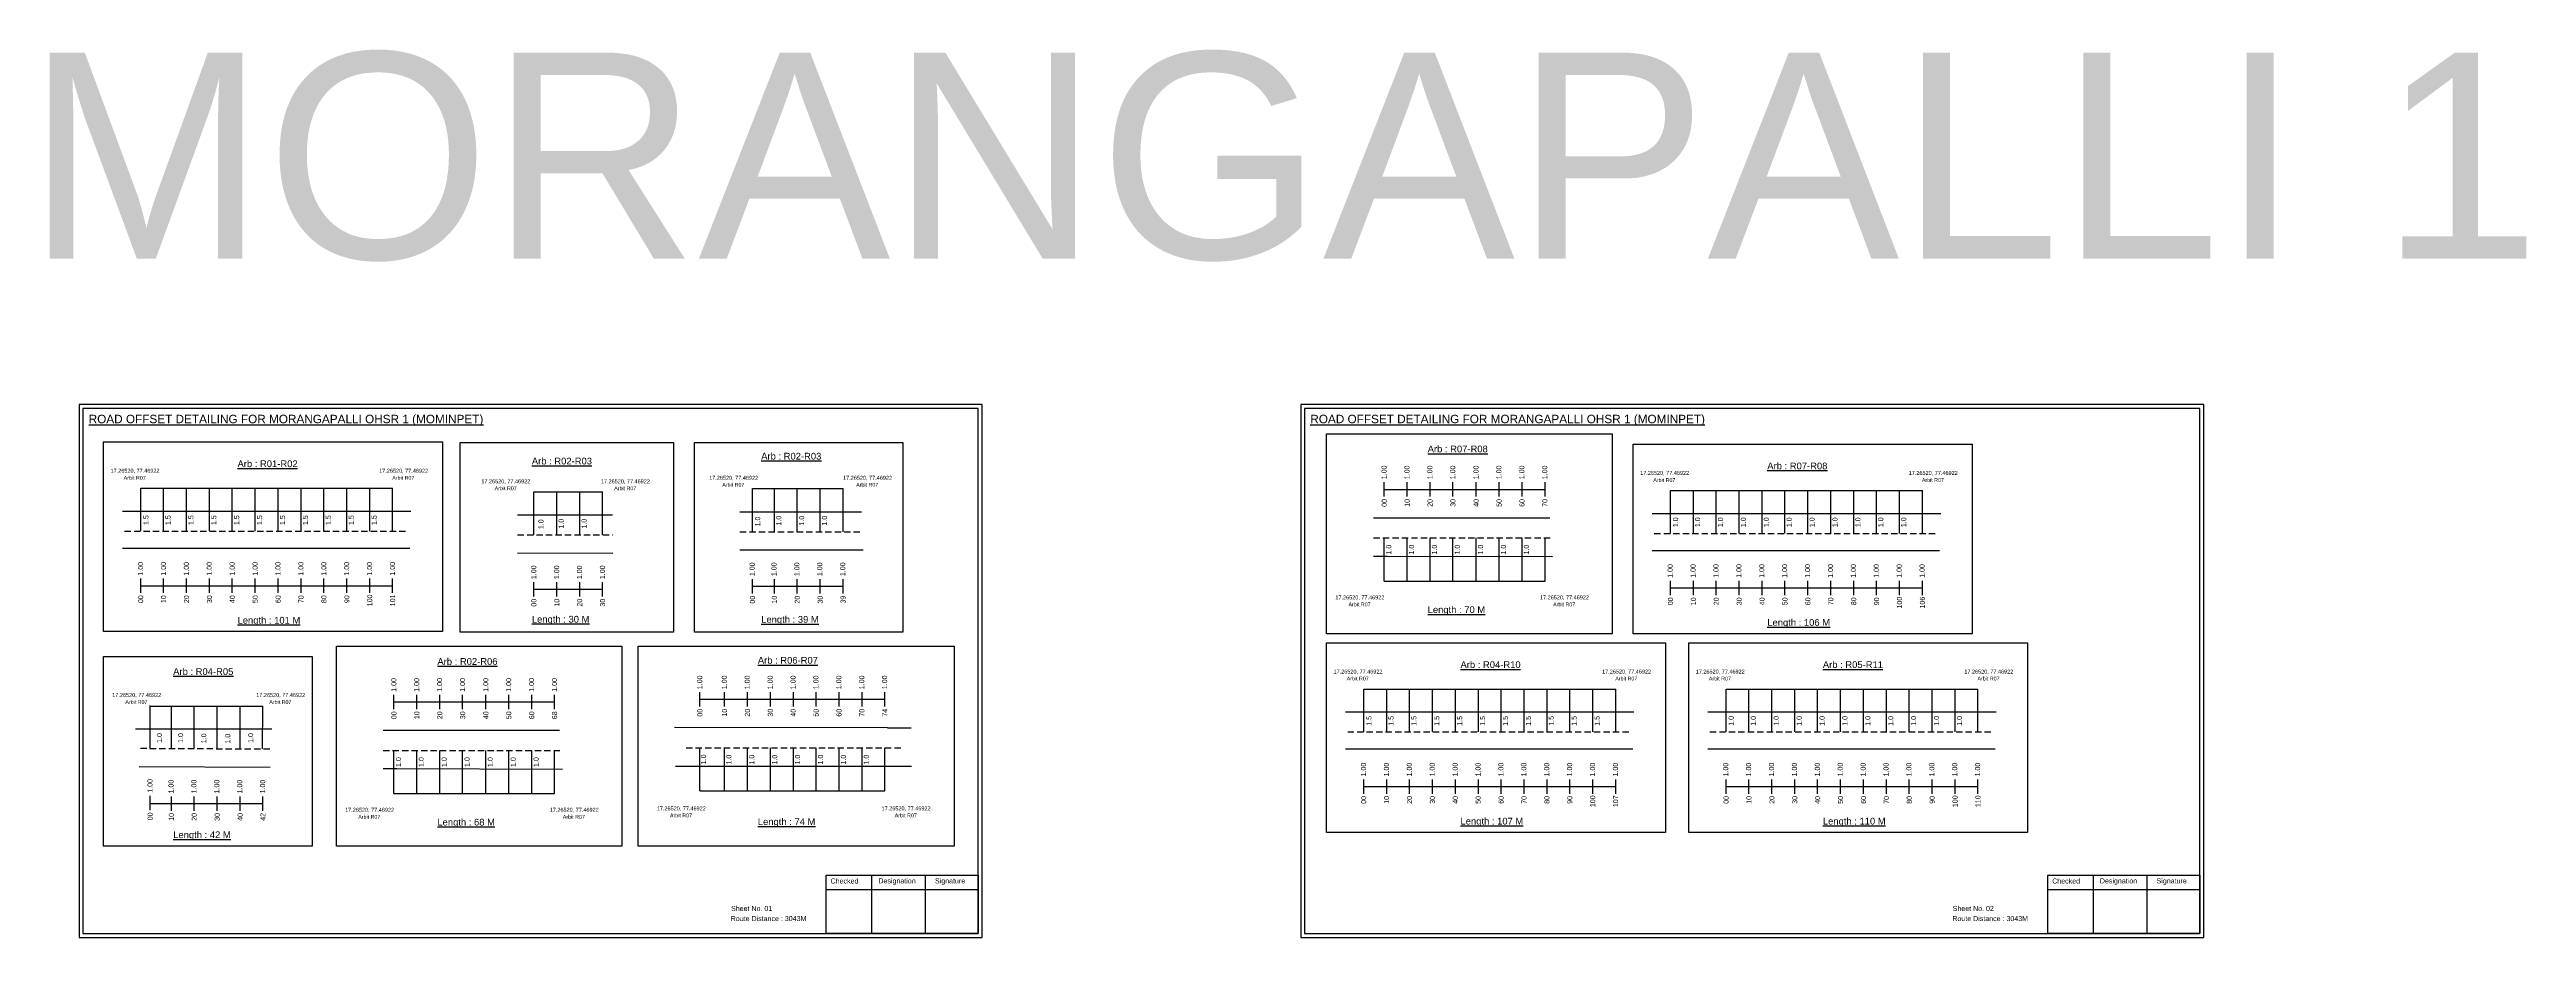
# Model space of a CAD drawing. Header units: inches. Extents: x -117 to 51867, y -12715 to 3423.
# Drawn here: x 36647 to 38118, y -1575 to -1047 of the extents above; entities that cross this region are included whole.
import ezdxf

# ---------------------------------------------------------------- set-up
doc = ezdxf.new("R2010")
doc.units = ezdxf.units.IN
doc.header["$MEASUREMENT"] = 0
doc.linetypes.add('DASHED2', pattern=[0.375, 0.25, -0.125])
doc.layers.add('PDF_Geometry', color=7, linetype='Continuous')
doc.layers.add('PDF_Text', color=5, linetype='Continuous')
doc.styles.add('PDF Arial', font='arial.ttf')
doc.styles.get("Standard").update_dxf_attribs({"font": 'arial.ttf'})

msp = doc.modelspace()

# ---------------------------------------------------------------- linework, layer by layer
at = {"color": 5}
for p, q in [((36701.2, -1307.9), (36850.8, -1307.9)), ((37064.5, -1308.2), (37118.3, -1308.2)), ((36934.7, -1310.1), (36975.5, -1310.1)), ((37609.7, -1309.2), (37759.3, -1309.2)), ((37439.7, -1363.1), (37535.2, -1363.1)), ((36706.9, -1437.4), (36773.8, -1437.4)), ((37427.6, -1427.3), (37577.2, -1427.3)), ((37642.7, -1427.3), (37792.3, -1427.3)), ((36851.6, -1489.4), (36947, -1489.4)), ((37033.3, -1487.8), (37143.2, -1487.8))]:
    msp.add_line(p, q, dxfattribs=at)
for p, q in [((36701.2, -1333.5), (36701.2, -1307.9)), ((36714.8, -1333.5), (36714.8, -1307.9)), ((36728.4, -1333.5), (36728.4, -1307.9)), ((36742, -1333.5), (36742, -1307.9)), ((36755.6, -1333.5), (36755.6, -1307.9)), ((36769.2, -1333.5), (36769.2, -1307.9)), ((36782.8, -1333.5), (36782.8, -1307.9)), ((36796.4, -1333.5), (36796.4, -1307.9)), ((36810, -1333.5), (36810, -1307.9)), ((36823.6, -1333.5), (36823.6, -1307.9)), ((36837.2, -1333.5), (36837.2, -1307.9)), ((36850.8, -1333.5), (36850.8, -1307.9)), ((37064.5, -1333.8), (37064.5, -1308.2)), ((37077.5, -1333.8), (37077.5, -1308.2)), ((37091.1, -1333.8), (37091.1, -1308.2)), ((37104.7, -1333.8), (37104.7, -1308.2)), ((37118.3, -1333.8), (37118.3, -1308.2)), ((36690.4, -1321.6), (36861.7, -1321.6)), ((36924.9, -1323.7), (36981.4, -1323.7)), ((36934.7, -1335.6), (36934.7, -1310.1)), ((36948.3, -1335.6), (36948.3, -1310.1)), ((36961.9, -1335.6), (36961.9, -1310.1)), ((36975.5, -1335.6), (36975.5, -1310.1)), ((37057.1, -1321.9), (37129.2, -1321.9)), ((37598.8, -1322.9), (37770.2, -1322.9)), ((37609.7, -1334.8), (37609.7, -1309.2)), ((37623.3, -1334.8), (37623.3, -1309.2)), ((37636.9, -1334.8), (37636.9, -1309.2)), ((37650.5, -1334.8), (37650.5, -1309.2)), ((37664.1, -1334.8), (37664.1, -1309.2)), ((37677.7, -1334.8), (37677.7, -1309.2)), ((37691.3, -1334.8), (37691.3, -1309.2)), ((37704.9, -1334.8), (37704.9, -1309.2)), ((37718.5, -1334.8), (37718.5, -1309.2)), ((37732.1, -1334.8), (37732.1, -1309.2)), ((37745.7, -1334.8), (37745.7, -1309.2)), ((37759.3, -1334.8), (37759.3, -1309.2)), ((37538.1, -1325.7), (37433.3, -1325.7)), ((37439.7, -1363.1), (37439.7, -1337.5)), ((37453.3, -1363.1), (37453.3, -1337.5)), ((37466.9, -1363.1), (37466.9, -1337.5)), ((37480.5, -1363.1), (37480.5, -1337.5)), ((37494.4, -1363.1), (37494.4, -1337.5)), ((37508, -1363.1), (37508, -1337.5)), ((37521.6, -1363.1), (37521.6, -1337.5)), ((37535.2, -1363.1), (37535.2, -1337.5)), ((36861, -1343.8), (36690.4, -1343.8)), ((36924.9, -1346.4), (36981.6, -1346.5)), ((37057.1, -1344.6), (37130.2, -1344.6)), ((37433.3, -1348.3), (37441.4, -1348.3)), ((37441.4, -1348.3), (37539.7, -1348.6)), ((37769.5, -1345.1), (37598.8, -1345.1)), ((36706.9, -1462.6), (36706.9, -1437.1)), ((36719.4, -1462.7), (36719.4, -1437.4)), ((36733, -1462.7), (36733, -1437.4)), ((36746.6, -1462.7), (36746.6, -1437.4)), ((36760.2, -1462.9), (36760.2, -1437.4)), ((36773.5, -1462.9), (36773.8, -1437.4)), ((37416.7, -1440.9), (37588, -1440.9)), ((37427.6, -1452.8), (37427.6, -1427.3)), ((37441.2, -1452.8), (37441.2, -1427.3)), ((37454.8, -1452.8), (37454.8, -1427.3)), ((37468.4, -1452.8), (37468.4, -1427.3)), ((37482, -1452.8), (37482, -1427.3)), ((37495.6, -1452.8), (37495.6, -1427.3)), ((37509.2, -1452.8), (37509.2, -1427.3)), ((37522.8, -1452.8), (37522.8, -1427.3)), ((37536.4, -1452.8), (37536.4, -1427.3)), ((37550, -1452.8), (37550, -1427.3)), ((37563.6, -1452.8), (37563.6, -1427.3)), ((37577.2, -1452.8), (37577.2, -1427.3)), ((37631.8, -1440.9), (37803.2, -1440.9)), ((37642.7, -1452.8), (37642.7, -1427.3)), ((37656.3, -1452.8), (37656.3, -1427.3)), ((37669.9, -1452.8), (37669.9, -1427.3)), ((37683.5, -1452.8), (37683.5, -1427.3)), ((37697.1, -1452.8), (37697.1, -1427.3)), ((37710.7, -1452.8), (37710.7, -1427.3)), ((37724.3, -1452.8), (37724.3, -1427.3)), ((37737.9, -1452.8), (37737.9, -1427.3)), ((37751.5, -1452.8), (37751.5, -1427.3)), ((37765.1, -1452.8), (37765.1, -1427.3)), ((37778.7, -1452.8), (37778.7, -1427.3)), ((37792.3, -1452.8), (37792.3, -1427.3)), ((36779, -1451.1), (36698.1, -1451.1)), ((36950, -1451.9), (36845.2, -1451.9)), ((37144.8, -1450.4), (37018.2, -1450.2)), ((37144.8, -1450.4), (37158.7, -1450.4)), ((36851.6, -1489.4), (36851.6, -1463.8)), ((36865.2, -1489.4), (36865.2, -1463.8)), ((36878.8, -1489.4), (36878.8, -1463.8)), ((36892.4, -1489.4), (36892.4, -1463.8)), ((36906.2, -1489.4), (36906.2, -1463.8)), ((36919.8, -1489.4), (36919.8, -1463.8)), ((36933.4, -1489.4), (36933.4, -1463.8)), ((36947, -1489.4), (36947, -1463.8)), ((37033.3, -1487.8), (37033.3, -1462.3)), ((37048, -1487.8), (37048, -1462.3)), ((37061.6, -1487.8), (37061.6, -1462.3)), ((37075.2, -1487.8), (37075.2, -1462.3)), ((37088.8, -1487.8), (37088.8, -1462.3)), ((37102.4, -1487.8), (37102.4, -1462.3)), ((37116, -1487.8), (37116, -1462.3)), ((37129.6, -1487.8), (37129.6, -1462.3)), ((37143.2, -1487.8), (37143.2, -1462.3)), ((37587.3, -1463.1), (37416.7, -1463.1)), ((37802.5, -1463.1), (37631.8, -1463.1)), ((36700.3, -1473.3), (36778, -1473.7)), ((36845.2, -1474.6), (36853.3, -1474.6)), ((36853.3, -1474.6), (36951.6, -1474.9)), ((37018.8, -1473.1), (37144.8, -1473.1)), ((37144.8, -1473.1), (37159, -1473.1))]:
    msp.add_line(p, q)
at = {"color": 217, "true_color": 0x93278f}
for p, q in [((37439.7, -1312.9), (37439.7, -1304.4)), ((37439.7, -1308.7), (37535.2, -1308.6)), ((37453.3, -1312.9), (37453.3, -1304.4)), ((37466.9, -1312.9), (37466.9, -1304.4)), ((37480.5, -1312.9), (37480.5, -1304.4)), ((37494.4, -1312.9), (37494.4, -1304.4)), ((37508, -1312.9), (37508, -1304.4)), ((37521.6, -1312.9), (37521.6, -1304.4)), ((37535.2, -1312.9), (37535.2, -1304.4)), ((36701.2, -1370.2), (36701.2, -1361.6)), ((36701.2, -1365.9), (36850.8, -1365.9)), ((36714.8, -1370.2), (36714.8, -1361.6)), ((36728.4, -1370.2), (36728.4, -1361.6)), ((36742, -1370.2), (36742, -1361.6)), ((36755.6, -1370.2), (36755.6, -1361.6)), ((36769.2, -1370.2), (36769.2, -1361.6)), ((36782.8, -1370.2), (36782.8, -1361.6)), ((36796.4, -1370.2), (36796.4, -1361.6)), ((36810, -1370.2), (36810, -1361.6)), ((36823.6, -1370.2), (36823.6, -1361.6)), ((36837.2, -1370.2), (36837.2, -1361.6)), ((36850.8, -1370.2), (36850.8, -1361.6)), ((36934.7, -1372.3), (36934.7, -1363.8)), ((36948.3, -1372.3), (36948.3, -1363.8)), ((36961.9, -1372.3), (36961.9, -1363.8)), ((36975.5, -1372.3), (36975.5, -1363.8)), ((37064.5, -1370.5), (37064.5, -1361.9)), ((37064.5, -1366.2), (37118.3, -1366.2)), ((37077.5, -1370.5), (37077.5, -1361.9)), ((37091.1, -1370.5), (37091.1, -1361.9)), ((37104.7, -1370.5), (37104.7, -1361.9)), ((37118.3, -1370.5), (37118.3, -1361.9)), ((37609.7, -1371.5), (37609.7, -1362.9)), ((37609.7, -1367.2), (37759.3, -1367.2)), ((37623.3, -1371.5), (37623.3, -1362.9)), ((37636.9, -1371.5), (37636.9, -1362.9)), ((37650.5, -1371.5), (37650.5, -1362.9)), ((37664.1, -1371.5), (37664.1, -1362.9)), ((37677.7, -1371.5), (37677.7, -1362.9)), ((37691.3, -1371.5), (37691.3, -1362.9)), ((37704.9, -1371.5), (37704.9, -1362.9)), ((37718.5, -1371.5), (37718.5, -1362.9)), ((37732.1, -1371.5), (37732.1, -1362.9)), ((37745.7, -1371.5), (37745.7, -1362.9)), ((37759.3, -1371.5), (37759.3, -1362.9)), ((36934.7, -1368), (36975.5, -1368)), ((36851.6, -1439.2), (36851.6, -1430.7)), ((36851.6, -1434.9), (36947, -1434.9)), ((36865.2, -1439.2), (36865.2, -1430.7)), ((36878.8, -1439.2), (36878.8, -1430.7)), ((36892.4, -1439.2), (36892.4, -1430.7)), ((36906.2, -1439.2), (36906.2, -1430.7)), ((36919.8, -1439.2), (36919.8, -1430.7)), ((36933.4, -1439.2), (36933.4, -1430.7)), ((36947, -1439.2), (36947, -1430.7)), ((37033.3, -1437.7), (37033.3, -1429.1)), ((37033.3, -1433.4), (37143.2, -1433.4)), ((37048, -1437.7), (37048, -1429.1)), ((37061.6, -1437.7), (37061.6, -1429.1)), ((37075.2, -1437.7), (37075.2, -1429.1)), ((37088.8, -1437.7), (37088.8, -1429.1)), ((37102.4, -1437.7), (37102.4, -1429.1)), ((37116, -1437.7), (37116, -1429.1)), ((37129.6, -1437.7), (37129.6, -1429.1)), ((37143.2, -1437.7), (37143.2, -1429.1)), ((37427.6, -1489.5), (37427.6, -1481)), ((37427.6, -1485.2), (37577.2, -1485.2)), ((37441.2, -1489.5), (37441.2, -1481)), ((37454.8, -1489.5), (37454.8, -1481)), ((37468.4, -1489.5), (37468.4, -1481)), ((37482, -1489.5), (37482, -1481)), ((37495.6, -1489.5), (37495.6, -1481)), ((37509.2, -1489.5), (37509.2, -1481)), ((37522.8, -1489.5), (37522.8, -1481)), ((37536.4, -1489.5), (37536.4, -1481)), ((37550, -1489.5), (37550, -1481)), ((37563.6, -1489.5), (37563.6, -1481)), ((37577.2, -1489.5), (37577.2, -1481)), ((37642.7, -1489.5), (37642.7, -1481)), ((37642.7, -1485.2), (37792.3, -1485.2)), ((37656.3, -1489.5), (37656.3, -1481)), ((37669.9, -1489.5), (37669.9, -1481)), ((37683.5, -1489.5), (37683.5, -1481)), ((37697.1, -1489.5), (37697.1, -1481)), ((37710.7, -1489.5), (37710.7, -1481)), ((37724.3, -1489.5), (37724.3, -1481)), ((37737.9, -1489.5), (37737.9, -1481)), ((37751.5, -1489.5), (37751.5, -1481)), ((37765.1, -1489.5), (37765.1, -1481)), ((37778.7, -1489.5), (37778.7, -1481)), ((37792.3, -1489.5), (37792.3, -1481)), ((36706.9, -1499.2), (36706.9, -1490.7)), ((36706.9, -1495.3), (36773.8, -1495.3)), ((36719.4, -1499.6), (36719.4, -1491.1)), ((36733, -1499.6), (36733, -1491.1)), ((36746.6, -1499.6), (36746.6, -1491.1)), ((36760.2, -1499.6), (36760.2, -1491.1)), ((36773.8, -1499.6), (36773.8, -1491.1))]:
    msp.add_line(p, q, dxfattribs=at)
at = {"linetype": 'DASHED2', "ltscale": 15}
for p, q in [((36691.6, -1333.5), (36859.2, -1333.5)), ((36925, -1335.6), (36981.4, -1335.6)), ((37057.1, -1333.8), (37129.7, -1333.8)), ((37433.3, -1337.5), (37538.7, -1337.5)), ((37600.1, -1334.8), (37767.7, -1334.8)), ((37418, -1452.8), (37585.6, -1452.8)), ((37633.1, -1452.8), (37800.7, -1452.8)), ((36701, -1462.5), (36779.3, -1462.9)), ((36845.2, -1463.8), (36950.6, -1463.8)), ((37025.1, -1462.3), (37153.7, -1462.3))]:
    msp.add_line(p, q, dxfattribs=at)
for points in [[(37405.5, -1275.6), (37575.1, -1275.6), (37575.1, -1394.4), (37405.5, -1394.4)], [(36679.1, -1280.4), (36880.4, -1280.4), (36880.4, -1393.1), (36679.1, -1393.1)], [(36890.9, -1280.8), (37017.6, -1280.8), (37017.6, -1393.4), (36890.9, -1393.4)], [(37030, -1280.8), (37153.8, -1280.8), (37153.8, -1393.4), (37030, -1393.4)], [(37587.6, -1281.7), (37788.8, -1281.7), (37788.8, -1394.4), (37587.6, -1394.4)], [(36679.1, -1408), (36803, -1408), (36803, -1520.7), (36679.1, -1520.7)], [(36817.4, -1401.9), (36987, -1401.9), (36987, -1520.7), (36817.4, -1520.7)], [(36996.7, -1401.9), (37184.3, -1401.9), (37184.3, -1520.7), (36996.7, -1520.7)], [(37405.5, -1399.8), (37606.7, -1399.8), (37606.7, -1512.5), (37405.5, -1512.5)], [(37620.6, -1399.8), (37821.8, -1399.8), (37821.8, -1512.5), (37620.6, -1512.5)]]:
    msp.add_lwpolyline(points, close=True)
at = {"layer": 'PDF_Geometry'}
for points in [[(36664.6, -1258.2), (36664.6, -1574.9), (37201, -1574.9), (37201, -1258.2)], [(36666.9, -1260.6), (36666.9, -1572.5), (37198.6, -1572.5), (37198.6, -1260.6)], [(37390.1, -1258.2), (37390.1, -1574.9), (37926.5, -1574.9), (37926.5, -1258.2)], [(37392.4, -1260.6), (37392.4, -1572.5), (37924.1, -1572.5), (37924.1, -1260.6)]]:
    msp.add_lwpolyline(points, close=True, dxfattribs=at)
at = {"layer": 'PDF_Geometry', "color": 242, "true_color": 0xcc1f26}
for points in [[(37198.6, -1572.6), (37108.3, -1572.6), (37108.3, -1538), (37198.6, -1538)], [(37924.1, -1572.6), (37833.8, -1572.6), (37833.8, -1538), (37924.1, -1538)]]:
    msp.add_lwpolyline(points, close=True, dxfattribs=at)
for points in [[(37135.3, -1538), (37135.3, -1572.6)], [(37167, -1538), (37167, -1572.6)], [(37860.7, -1538), (37860.7, -1572.6)], [(37892.5, -1538), (37892.5, -1572.6)], [(37108.3, -1546.4), (37198.6, -1546.4)], [(37833.8, -1546.4), (37924.1, -1546.4)]]:
    msp.add_lwpolyline(points, dxfattribs=at)

# ---------------------------------------------------------------- texts
for s, height, p in [('MORANGAPALLI 1', 122.535, (36633, -1171.6)), ('Sheet No. 01', 3, (37051.8, -1559.2)), ('Sheet No. 02', 3, (37777.3, -1559.2)), ('Route Distance : 3043M', 3, (37051.6, -1565.2)), ('Route Distance : 3043M', 3, (37777.1, -1565.2))]:
    msp.add_text(s, height=height).set_placement(p)
at = {"color": 242, "true_color": 0xcd2027}
for s, height, p in [('%%UROAD OFFSET DETAILING FOR MORANGAPALLI OHSR 1 (MOMINPET)', 5, (36670.3, -1269.3)), ('%%UROAD OFFSET DETAILING FOR MORANGAPALLI OHSR 1 (MOMINPET)', 5, (37395.8, -1269.3)), ('%%UArb : R01-R02', 4, (36758.7, -1295.4)), ('%%UArb : R02-R03', 4, (36933.5, -1293.8)), ('%%UArb : R02-R03', 4, (37069.7, -1290.9)), ('%%UArb : R07-R08', 4, (37465.5, -1286.6)), ('%%UArb : R07-R08', 4, (37667.2, -1296.7)), ('%%ULength : 70 M', 4, (37465.5, -1382.1)), ('%%ULength : 101 M', 4, (36758.7, -1388.4)), ('%%ULength : 30 M', 4, (36933.5, -1387.8)), ('%%ULength : 39 M', 4, (37069.7, -1387.9)), ('%%ULength : 106 M', 4, (37667.2, -1389.7)), ('%%UArb : R02-R06', 4, (36877.4, -1412.9)), ('%%UArb : R06-R07', 4, (37067.7, -1412.2)), ('%%UArb : R04-R10', 4, (37485, -1414.8)), ('%%UArb : R05-R11', 4, (37700.2, -1414.8)), ('%%UArb : R04-R05', 4, (36720.5, -1418.9)), ('%%ULength : 42 M', 4, (36720.5, -1515.9)), ('%%ULength : 68 M', 4, (36877.4, -1508.4)), ('%%ULength : 74 M', 4, (37067.7, -1508.1)), ('%%ULength : 107 M', 4, (37485, -1507.8)), ('%%ULength : 110 M', 4, (37700.2, -1507.8))]:
    msp.add_text(s, height=height, dxfattribs=at).set_placement(p)
at = {"color": 5}
for s, height, p in [('17.26520, 77.46922', 2.34, (36683.3, -1298.7)), ('Arbit R07', 2.25, (36691.1, -1302.9)), ('17.26520, 77.46922', 2.34, (36842.8, -1298.7)), ('Arbit R07', 2.25, (36850.6, -1302.9)), ('17.26520, 77.46922', 2.34, (36903.5, -1305)), ('Arbit R07', 2.25, (36911.4, -1309.1)), ('17.26520, 77.46922', 2.34, (36974.5, -1305)), ('Arbit R07', 2.25, (36982.4, -1309.1)), ('17.26520, 77.46922', 2.34, (37038.8, -1302.9)), ('Arbit R07', 2.25, (37046.6, -1307)), ('17.26520, 77.46922', 2.34, (37118.3, -1302.9)), ('Arbit R07', 2.25, (37126.1, -1307)), ('17.26520, 77.46922', 2.34, (37591.7, -1300)), ('Arbit R07', 2.25, (37599.5, -1304.2)), ('17.26520, 77.46922', 2.34, (37751.2, -1300)), ('Arbit R07', 2.25, (37759, -1304.2)), ('17.26520, 77.46922', 2.34, (37410.7, -1374)), ('Arbit R07', 2.25, (37418.5, -1378.1)), ('17.26520, 77.46922', 2.34, (37532.2, -1374)), ('Arbit R07', 2.25, (37540, -1378.1)), ('17.26520, 77.46922', 2.34, (37409.6, -1418.1)), ('Arbit R07', 2.25, (37417.4, -1422.2)), ('17.26520, 77.46922', 2.34, (37569.1, -1418.1)), ('Arbit R07', 2.25, (37576.9, -1422.2)), ('17.26520, 77.46922', 2.34, (37624.7, -1418.1)), ('Arbit R07', 2.25, (37632.5, -1422.2)), ('17.26520, 77.46922', 2.34, (37784.2, -1418.1)), ('Arbit R07', 2.25, (37792, -1422.2)), ('17.26520, 77.46922', 2.34, (36684.3, -1432)), ('Arbit R07', 2.25, (36692.1, -1436.1)), ('17.26520, 77.46922', 2.34, (36769.8, -1432)), ('Arbit R07', 2.25, (36777.6, -1436.1)), ('17.26520, 77.46922', 2.34, (36822.6, -1500.2)), ('17.26520, 77.46922', 2.34, (36944.1, -1500.2)), ('17.26520, 77.46922', 2.34, (37007.7, -1499.4)), ('17.26520, 77.46922', 2.34, (37141.2, -1499.4)), ('Arbit R07', 2.25, (36830.4, -1504.4)), ('Arbit R07', 2.25, (36951.9, -1504.4)), ('Arbit R07', 2.25, (37015.5, -1503.5)), ('Arbit R07', 2.25, (37149, -1503.5))]:
    msp.add_text(s, height=height, dxfattribs=at).set_placement(p)
at = {"color": 217, "true_color": 0x93278f}
for s, p in [('1.00', (37441.1, -1302.6)), ('1.00', (37454.7, -1302.6)), ('1.00', (37468.3, -1302.6)), ('1.00', (37481.9, -1302.6)), ('1.00', (37495.7, -1302.6)), ('1.00', (37509.3, -1302.6)), ('1.00', (37522.9, -1302.6)), ('1.00', (37536.5, -1302.6)), ('00', (37441.2, -1319)), ('10', (37454.8, -1319)), ('20', (37468.4, -1319)), ('30', (37482, -1319)), ('40', (37495.8, -1319)), ('50', (37509.4, -1319)), ('60', (37523, -1319)), ('70', (37536.6, -1319)), ('1.00', (36702.6, -1359.9)), ('1.00', (36716.2, -1359.9)), ('1.00', (36729.8, -1359.9)), ('1.00', (36743.4, -1359.9)), ('1.00', (36757, -1359.9)), ('1.00', (36770.6, -1359.9)), ('1.00', (36784.2, -1359.9)), ('1.00', (36797.8, -1359.9)), ('1.00', (36811.4, -1359.9)), ('1.00', (36825, -1359.9)), ('1.00', (36838.6, -1359.9)), ('1.00', (36852.2, -1359.9)), ('1.00', (37065.8, -1360.2)), ('1.00', (37078.8, -1360.2)), ('1.00', (37092.4, -1360.2)), ('1.00', (37106, -1360.2)), ('1.00', (37119.6, -1360.2)), ('1.00', (37611, -1361.2)), ('1.00', (37624.6, -1361.2)), ('1.00', (37638.2, -1361.2)), ('1.00', (37651.8, -1361.2)), ('1.00', (37665.4, -1361.2)), ('1.00', (37679, -1361.2)), ('1.00', (37692.6, -1361.2)), ('1.00', (37706.2, -1361.2)), ('1.00', (37719.8, -1361.2)), ('1.00', (37733.4, -1361.2)), ('1.00', (37747, -1361.2)), ('1.00', (37760.6, -1361.2)), ('1.00', (36936.1, -1362)), ('1.00', (36949.7, -1362)), ('1.00', (36963.3, -1362)), ('1.00', (36976.9, -1362)), ('00', (36702.7, -1376.2)), ('10', (36716.3, -1376.2)), ('20', (36729.9, -1376.2)), ('30', (36743.5, -1376.2)), ('40', (36757.1, -1376.2)), ('50', (36770.7, -1376.2)), ('60', (36784.3, -1376.2)), ('70', (36797.9, -1376.2)), ('80', (36811.5, -1376.2)), ('90', (36825.1, -1376.2)), ('100', (36838.7, -1378.1)), ('101', (36852.3, -1378.1)), ('00', (36936.2, -1378.3)), ('10', (36949.8, -1378.3)), ('20', (36963.4, -1378.3)), ('30', (36977, -1378.3)), ('00', (37066, -1376.5)), ('10', (37079, -1376.5)), ('20', (37092.6, -1376.5)), ('30', (37106.2, -1376.5)), ('39', (37119.8, -1376.5)), ('00', (37611.2, -1377.5)), ('10', (37624.8, -1377.5)), ('20', (37638.4, -1377.5)), ('30', (37652, -1377.5)), ('40', (37665.6, -1377.5)), ('50', (37679.2, -1377.5)), ('60', (37692.8, -1377.5)), ('70', (37706.4, -1377.5)), ('80', (37720, -1377.5)), ('90', (37733.6, -1377.5)), ('100', (37747.2, -1379.4)), ('106', (37760.8, -1379.4)), ('1.00', (36853, -1428.9)), ('1.00', (36866.6, -1428.9)), ('1.00', (36880.2, -1428.9)), ('1.00', (36893.8, -1428.9)), ('1.00', (36907.6, -1428.9)), ('1.00', (36921.2, -1428.9)), ('1.00', (36934.8, -1428.9)), ('1.00', (36948.4, -1428.9)), ('1.00', (37034.7, -1427.4)), ('1.00', (37049.3, -1427.4)), ('1.00', (37062.9, -1427.4)), ('1.00', (37076.5, -1427.4)), ('1.00', (37090.1, -1427.4)), ('1.00', (37103.7, -1427.4)), ('1.00', (37117.3, -1427.4)), ('1.00', (37130.9, -1427.4)), ('1.00', (37144.5, -1427.4)), ('00', (36853.1, -1445.2)), ('10', (36866.7, -1445.2)), ('20', (36880.3, -1445.2)), ('30', (36893.9, -1445.2)), ('40', (36907.7, -1445.2)), ('50', (36921.3, -1445.2)), ('60', (36934.9, -1445.2)), ('68', (36948.5, -1445.2)), ('00', (37034.8, -1443.7)), ('10', (37049.4, -1443.7)), ('20', (37063, -1443.7)), ('30', (37076.6, -1443.7)), ('40', (37090.2, -1443.7)), ('50', (37103.8, -1443.7)), ('60', (37117.4, -1443.7)), ('70', (37131, -1443.7)), ('74', (37144.6, -1443.7)), ('1.00', (36708.2, -1488.9)), ('1.00', (36720.7, -1489.3)), ('1.00', (36734.3, -1489.3)), ('1.00', (36747.9, -1489.3)), ('1.00', (36761.5, -1489.3)), ('1.00', (36775.1, -1489.3)), ('1.00', (37428.9, -1479.2)), ('1.00', (37442.5, -1479.2)), ('1.00', (37456.1, -1479.2)), ('1.00', (37469.7, -1479.2)), ('1.00', (37483.3, -1479.2)), ('1.00', (37496.9, -1479.2)), ('1.00', (37510.5, -1479.2)), ('1.00', (37524.1, -1479.2)), ('1.00', (37537.7, -1479.2)), ('1.00', (37551.3, -1479.2)), ('1.00', (37564.9, -1479.2)), ('1.00', (37578.5, -1479.2)), ('1.00', (37644, -1479.2)), ('1.00', (37657.6, -1479.2)), ('1.00', (37671.2, -1479.2)), ('1.00', (37684.8, -1479.2)), ('1.00', (37698.4, -1479.2)), ('1.00', (37712, -1479.2)), ('1.00', (37725.6, -1479.2)), ('1.00', (37739.2, -1479.2)), ('1.00', (37752.8, -1479.2)), ('1.00', (37766.4, -1479.2)), ('1.00', (37780, -1479.2)), ('1.00', (37793.6, -1479.2)), ('00', (37429, -1495.5)), ('10', (37442.6, -1495.5)), ('20', (37456.2, -1495.5)), ('30', (37469.8, -1495.5)), ('40', (37483.4, -1495.5)), ('50', (37497, -1495.5)), ('60', (37510.6, -1495.5)), ('70', (37524.2, -1495.5)), ('80', (37537.8, -1495.5)), ('90', (37551.4, -1495.5)), ('100', (37565, -1497.5)), ('107', (37578.6, -1497.5)), ('00', (37644.2, -1495.5)), ('10', (37657.8, -1495.5)), ('20', (37671.4, -1495.5)), ('30', (37685, -1495.5)), ('40', (37698.6, -1495.5)), ('50', (37712.2, -1495.5)), ('60', (37725.8, -1495.5)), ('70', (37739.4, -1495.5)), ('80', (37753, -1495.5)), ('90', (37766.6, -1495.5)), ('100', (37780.2, -1497.5)), ('110', (37793.8, -1497.5)), ('00', (36708.3, -1505.3)), ('10', (36720.9, -1505.6)), ('20', (36734.5, -1505.6)), ('30', (36748.1, -1505.6)), ('40', (36761.7, -1505.6)), ('42', (36775.3, -1505.6))]:
    msp.add_text(s, height=3, rotation=90, dxfattribs=at).set_placement(p)
for s, p in [('1.5', (36705.8, -1329.8)), ('1.5', (36718.9, -1329.8)), ('1.5', (36732.5, -1329.8)), ('1.5', (36746.1, -1329.8)), ('1.5', (36759.7, -1329.8)), ('1.5', (36773.3, -1329.8)), ('1.5', (36786.9, -1329.8)), ('1.5', (36800.5, -1329.8)), ('1.5', (36814.1, -1329.8)), ('1.5', (36827.7, -1329.8)), ('1.5', (36841.3, -1329.8)), ('1.0', (36940.4, -1332.3)), ('1.0', (36952.4, -1331.9)), ('1.0', (36966, -1331.9)), ('1.0', (37069.1, -1330.6)), ('1.0', (37081.6, -1330.1)), ('1.0', (37095.2, -1330.1)), ('1.0', (37108.8, -1330.1)), ('1.0', (37614.2, -1331.1)), ('1.0', (37627.3, -1331.1)), ('1.0', (37640.9, -1331.1)), ('1.0', (37654.5, -1331.1)), ('1.0', (37668.1, -1331.1)), ('1.0', (37681.7, -1331.1)), ('1.0', (37695.3, -1331.1)), ('1.0', (37708.9, -1331.1)), ('1.0', (37722.5, -1331.1)), ('1.0', (37736.1, -1331.1)), ('1.0', (37749.7, -1331.1)), ('1.0', (37443.9, -1347.3)), ('1.0', (37457.4, -1347.3)), ('1.0', (37471, -1347.3)), ('1.0', (37484.6, -1347.3)), ('1.0', (37498.4, -1347.3)), ('1.0', (37512, -1347.3)), ('1.0', (37525.6, -1347.3)), ('1.0', (36713.8, -1459.3)), ('1.0', (36726.4, -1459.3)), ('1.0', (36740.1, -1459.5)), ('1.0', (36754.4, -1459.7)), ('1.0', (36768, -1459.3)), ('1.5', (37432.1, -1449.1)), ('1.5', (37445.2, -1449.1)), ('1.5', (37458.8, -1449.1)), ('1.5', (37472.4, -1449.1)), ('1.5', (37486, -1449.1)), ('1.5', (37499.6, -1449.1)), ('1.5', (37513.2, -1449.1)), ('1.5', (37526.8, -1449.1)), ('1.5', (37540.4, -1449.1)), ('1.5', (37554, -1449.1)), ('1.5', (37567.6, -1449.1)), ('1.0', (37647.2, -1449.1)), ('1.0', (37660.4, -1449.1)), ('1.0', (37674, -1449.1)), ('1.0', (37687.6, -1449.1)), ('1.0', (37701.2, -1449.1)), ('1.0', (37714.8, -1449.1)), ('1.0', (37728.4, -1449.1)), ('1.0', (37742, -1449.1)), ('1.0', (37755.6, -1449.1)), ('1.0', (37769.2, -1449.1)), ('1.0', (37782.8, -1449.1)), ('1.0', (36855.8, -1473.6)), ('1.0', (36869.3, -1473.6)), ('1.0', (36882.9, -1473.6)), ('1.0', (36896.5, -1473.6)), ('1.0', (36910.3, -1473.6)), ('1.0', (36923.9, -1473.6)), ('1.0', (36937.5, -1473.6)), ('1.0', (37036.9, -1472)), ('1.0', (37052, -1472.1)), ('1.0', (37065.6, -1472.1)), ('1.0', (37079.2, -1472.1)), ('1.0', (37092.8, -1472.1)), ('1.0', (37106.4, -1472.1)), ('1.0', (37120, -1472.1)), ('1.0', (37133.6, -1472.1))]:
    msp.add_text(s, height=3, rotation=90).set_placement(p)
at = {"layer": 'PDF_Text', "color": 7, "attachment_point": 7, "style": 'PDF Arial'}
for s, insert, char_height in [('Checked', (37110.9, -1542.9), 3), ('Designation', (37139.3, -1543.7), 3.001), ('Signature', (37172.9, -1543.7), 3), ('Checked', (37836.4, -1542.9), 3), ('Designation', (37864.7, -1543.7), 3.001), ('Signature', (37898.4, -1543.7), 3)]:
    msp.add_mtext(s, dxfattribs=dict(at, insert=insert, char_height=char_height))

doc.saveas('drawing.dxf')
